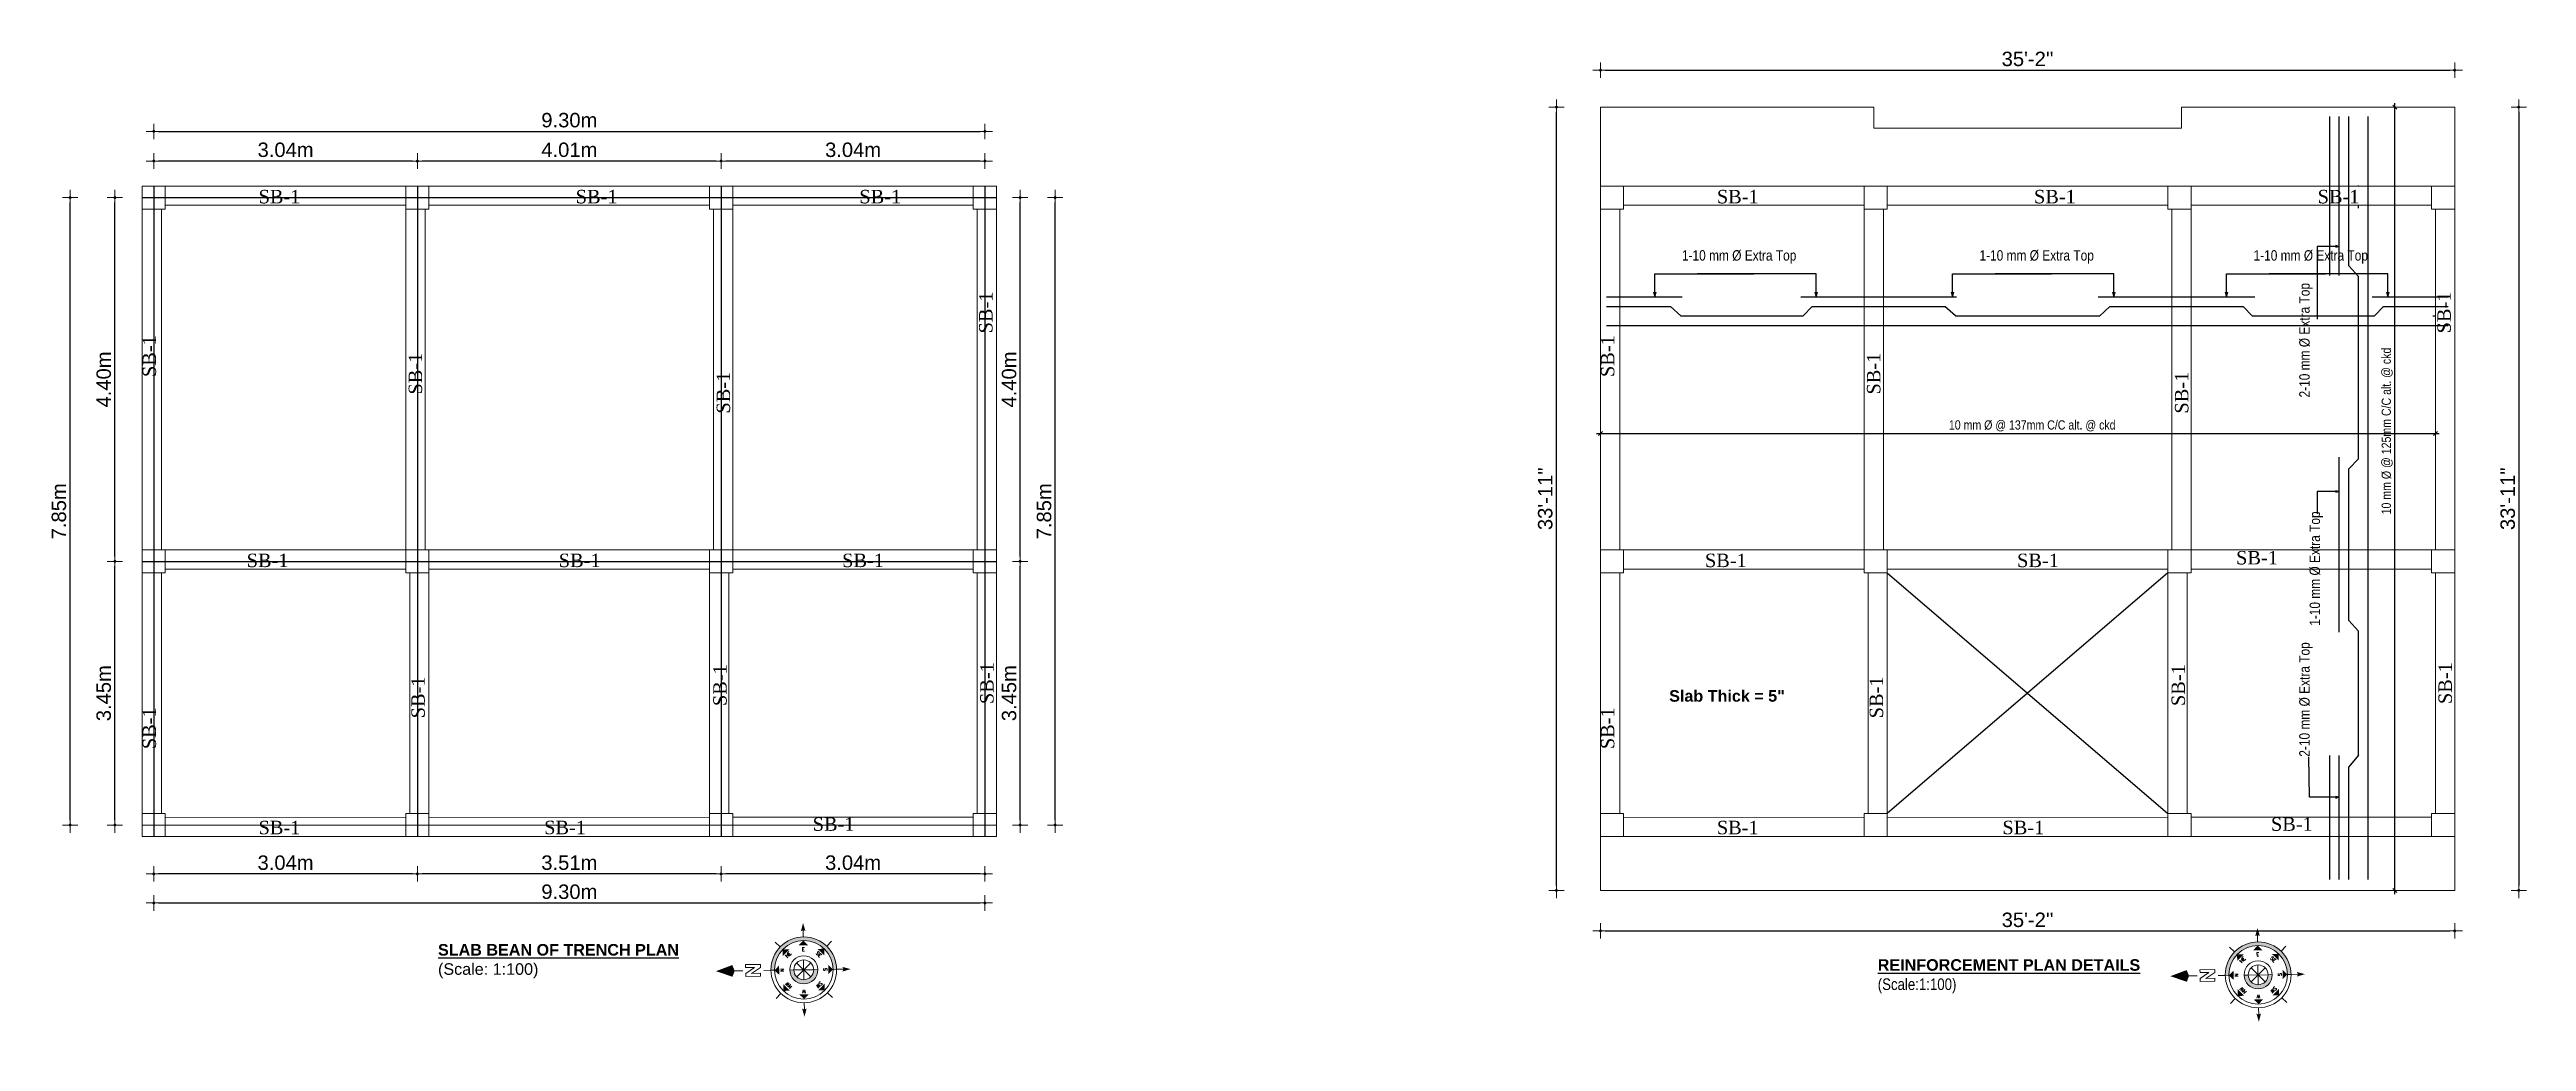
# Model space of a CAD drawing. Header units: inches. Extents: x -4010 to 92088, y -38563 to -1318.
# Drawn here: x 46478 to 47765, y -29316 to -28801 of the extents above; entities that cross this region are included whole.
import ezdxf
from ezdxf.enums import TextEntityAlignment as Align

# ---------------------------------------------------------------- set-up
doc = ezdxf.new("R2010")
doc.units = ezdxf.units.IN
doc.header["$MEASUREMENT"] = 0
doc.header["$PDMODE"] = 99
for name, color, linetype in [('CAPTION', 7, 'Continuous'), ('Rod', 1, 'Continuous'), ('TEX', 7, 'Continuous'), ('wall', 3, 'Continuous')]:
    doc.layers.add(name, color=color, linetype=linetype)
for name, color, linetype, lineweight in [('Colour 09', 210, 'Continuous', 9), ('DIM', 7, 'Continuous', 15), ('RAILING', 2, 'Continuous', 13), ('SH-TEX', 182, 'Continuous', 5), ('Title', 7, 'Continuous', 20), ('WIN.', 4, 'Continuous', 13)]:
    doc.layers.add(name, color=color, linetype=linetype, lineweight=lineweight)
doc.styles.add('ARIAL', font='arial.ttf')
doc.styles.add('CAPTION', font='GOTHIC.TTF', dxfattribs={"height": 100})
doc.styles.add('ROMANS', font='romans')
doc.styles.get("Standard").update_dxf_attribs({"font": 'ARIALN.TTF'})
doc.dimstyles.new('3-8', dxfattribs={"dimscale": 1.25, "dimtxt": 6, "dimasz": 2, "dimexe": 0.18, "dimexo": 6, "dimgap": 0, "dimtad": 0, "dimdec": 0, "dimzin": 3, "dimdsep": 46, "dimlunit": 3, "dimtxsty": 'ARIAL', "dimblk": 'DD', "dimcen": 1, "dimse1": 1, "dimse2": 1, "dimclrd": 256, "dimclrt": 256, "dimadec": 0, "dimazin": 0, "dimtfac": 0.5, "dimtdec": 0, "dimtmove": 2, "dimatfit": 0, "dimfxl": 0.18, "dimtvp": 0.75, "dimfrac": 1, "dimtolj": 1, "dimtzin": 0, "dimarcsym": 0})
doc.dimstyles.new('_30', dxfattribs={"dimscale": 0.4, "dimtxt": 7, "dimasz": 5, "dimexe": 6, "dimexo": 2, "dimgap": 2, "dimtad": 1, "dimdec": 0, "dimzin": 3, "dimdsep": 46, "dimlunit": 3, "dimtxsty": 'Standard', "dimblk": 'OBLIQUE', "dimcen": 0, "dimdle": 5, "dimclrt": 7, "dimazin": 0, "dimtfac": 0.0375, "dimtdec": 0, "dimtofl": 0, "dimtmove": 0, "dimatfit": 3, "dimldrblk": 'OPEN30', "dimfxl": 6, "dimtvp": 0.8, "dimtolj": 1, "dimtzin": 0, "dimlwe": -1, "dimarcsym": 0})

msp = doc.modelspace()

# ---------------------------------------------------------------- texts
at = {"layer": 'CAPTION', "ltscale": 2, "char_height": 5.4, "attachment_point": 1}
for insert in [(47326.421, -28904.828), (47481.078, -28904.828), (47623.544, -28904.828)]:
    msp.add_mtext('1-10 mm %%C Extra Top', dxfattribs=dict(at, insert=insert))
at = {"layer": 'CAPTION', "ltscale": 2, "char_height": 5.4, "attachment_point": 1, "rotation": 90}
for s, insert in [('2-10 mm %%C Extra Top', (47647.306, -28981.345)), ('1-10 mm %%C Extra Top', (47652.689, -29100)), ('2-10 mm %%C Extra Top', (47647.306, -29168.005))]:
    msp.add_mtext(s, dxfattribs=dict(at, insert=insert))
at = {"layer": 'TEX', "char_height": 7, "attachment_point": 3, "style": 'CAPTION'}
for insert in [(46608.309, -28873.499), (46773.142, -28873.499), (46920.583, -28873.499), (47366.325, -28873.499), (47531.158, -28873.499), (47678.6, -28873.499), (46602.11, -29062.499), (46764.353, -29062.499), (46911.639, -29062.499), (47360.126, -29062.499), (47522.369, -29062.499), (47636.212, -29061.106), (46896.311, -29199.499), (47654.328, -29199.499), (46608.3, -29201.298), (46756.747, -29201.27), (47366.317, -29201.298), (47514.764, -29201.27)]:
    msp.add_mtext('{\\fTimes New Roman|b0|i0|c0|p18;SB-1}', dxfattribs=dict(at, insert=insert))
at = {"layer": 'TEX', "char_height": 7, "attachment_point": 3, "rotation": 90, "style": 'CAPTION'}
for insert in [(46961.071, -28926.329), (47719.087, -28926.329), (46526.261, -28949.018), (47284.277, -28949.018), (46664.565, -28958.086), (47422.582, -28958.086), (46824.662, -28967.978), (47582.678, -28967.978), (46822.893, -29119.953), (46961.65, -29118.929), (47580.909, -29119.953), (47719.667, -29118.929), (46665.976, -29126.324), (47423.992, -29126.324), (46526.261, -29142.347), (47284.277, -29142.347)]:
    msp.add_mtext('{\\fTimes New Roman|b0|i0|c0|p18;SB-1}', dxfattribs=dict(at, insert=insert))
at = {"layer": 'TEX', "color": 7, "lineweight": 25, "insert": (46679.843, -29274.232), "char_height": 6, "width": 310.18894, "attachment_point": 4}
msp.add_mtext('{\\fArial Rounded MT Bold|b0|i0|c0|p34;\\LSLAB BEAN OF TRENCH PLAN\\P\\fArial|b0|i0|c0|p34;\\l\\C256;(Scale: 1:100)}', dxfattribs=at)
at = {"layer": 'wall', "color": 7, "lineweight": 25, "char_height": 6, "width": 253.13687, "attachment_point": 4}
for s, insert in [('{\\fArial Rounded MT Bold|b0|i0|c0|p34;Slab Thick = 5"}', (47319.781, -29136.465)), ('{\\fArial Rounded MT Bold|b0|i0|c0|p34;\\LREINFORCEMENT PLAN DETAILS\\P}(Scale:1:100)', (47428.211, -29282.118))]:
    msp.add_mtext(s, dxfattribs=dict(at, insert=insert))

# ---------------------------------------------------------------- blocks, each defined once
blk = doc.blocks.new('A$C30843580')
at = {"layer": 'Colour 09'}
for p, q in [((0, 12), (12, 12)), ((0, 0), (0, 12)), ((12, 0), (0, 0)), ((12, 12), (12, 0))]:
    blk.add_line(p, q, dxfattribs=at)
blk = doc.blocks.new('_Oblique')
at = {"color": 0, "linetype": 'ByBlock', "lineweight": -2}
blk.add_line((-0.5, -0.5), (0.5, 0.5), dxfattribs=at)
blk = doc.blocks.new('_Open30')
at = {"color": 0, "linetype": 'ByBlock', "lineweight": -2}
for p, q in [((-1, 0.27), (0, 0)), ((0, 0), (-1, -0.27)), ((0, 0), (-1, 0))]:
    blk.add_line(p, q, dxfattribs=at)
blk = doc.blocks.new('*D992')
at = {"layer": 'Defpoints', "color": 0}
for p in [(47284.1, -29000.1), (47718.1, -29000.1), (47718.1, -29000.1)]:
    blk.add_point(p, dxfattribs=at)
at = {"layer": 'DIM', "color": 0, "lineweight": -2}
blk.add_line((47282.1, -29000.1), (47720.1, -29000.1), dxfattribs=at)
at = {"layer": 'DIM', "color": 0}
for p, q in [((47284.1, -28999.3), (47284.1, -28997.7)), ((47718.1, -28999.3), (47718.1, -28997.7))]:
    blk.add_line(p, q, dxfattribs=at)
at = {"layer": 'DIM', "color": 0, "lineweight": -2, "xscale": 2, "yscale": 2, "zscale": 2, "rotation": 180}
blk.add_blockref('_Oblique', (47284.1, -29000.1), dxfattribs=at)
at = {"layer": 'DIM', "color": 0, "lineweight": -2, "xscale": 2, "yscale": 2, "zscale": 2}
blk.add_blockref('_Oblique', (47718.1, -29000.1), dxfattribs=at)
at = {"layer": 'DIM', "color": 7, "insert": (47508.5, -28996.1), "char_height": 2.8, "attachment_point": 5}
blk.add_mtext('\\A1;{\\H1.714x;10 mm %%C @ 137mm C/C alt. @ ckd}', dxfattribs=at)
blk = doc.blocks.new('*D993')
at = {"layer": 'Defpoints', "color": 0}
for p in [(47686.9, -28830.5), (47697, -28830.5), (47697, -29237.5)]:
    blk.add_point(p, dxfattribs=at)
at = {"layer": 'DIM', "color": 0}
for p, q in [((47687.7, -28830.5), (47699.4, -28830.5)), ((47696.2, -29237.5), (47694.6, -29237.5))]:
    blk.add_line(p, q, dxfattribs=at)
at = {"layer": 'DIM', "color": 0, "lineweight": -2}
blk.add_line((47697, -29239.5), (47697, -28828.5), dxfattribs=at)
at = {"layer": 'DIM', "color": 0, "lineweight": -2, "xscale": 2, "yscale": 2, "zscale": 2}
for p, rotation in [((47697, -28830.5), 90), ((47697, -29237.5), 270)]:
    blk.add_blockref('_Oblique', p, dxfattribs=dict(at, rotation=rotation))
at = {"layer": 'DIM', "color": 7, "insert": (47693, -28998.8), "char_height": 2.8, "attachment_point": 5, "rotation": 90}
blk.add_mtext('\\A1;{\\H1.714x;10 mm %%C @ 125mm C/C alt. @ ckd}', dxfattribs=at)
blk = doc.blocks.new('DD')
for p, q in [((-1.6, 0), (1.6, 0)), ((0, 1.6), (0, -1.6))]:
    blk.add_line(p, q)
at = {"const_width": 0.3}
blk.add_lwpolyline([(-0.15, 0, 1), (0.15, 0, 1)], format="xyb", close=True, dxfattribs=at)
blk = doc.blocks.new('*D994')
at = {"layer": 'Defpoints', "color": 0}
for p in [(47728.1, -28811.3), (47284.1, -28871.5), (47728.1, -28871.5)]:
    blk.add_point(p, dxfattribs=at)
at = {"layer": 'RAILING', "lineweight": -2}
blk.add_line((47286.6, -28811.3), (47725.6, -28811.3), dxfattribs=at)
at = {"layer": 'RAILING', "lineweight": -2, "xscale": 2.5, "yscale": 2.5, "zscale": 2.5, "rotation": 180}
blk.add_blockref('DD', (47284.1, -28811.3), dxfattribs=at)
at = {"layer": 'RAILING', "lineweight": -2, "xscale": 2.5, "yscale": 2.5, "zscale": 2.5}
blk.add_blockref('DD', (47728.1, -28811.3), dxfattribs=at)
at = {"layer": 'RAILING', "insert": (47506.1, -28805.5), "char_height": 7.5, "attachment_point": 5, "style": 'ARIAL'}
blk.add_mtext("\\A1;35'-2''", dxfattribs=at)
blk = doc.blocks.new('*D995')
at = {"layer": 'Defpoints', "color": 0}
for p in [(47670.4, -28830.5), (47670.4, -29237.5), (47761.4, -29237.5)]:
    blk.add_point(p, dxfattribs=at)
at = {"layer": 'RAILING', "lineweight": -2}
blk.add_line((47761.4, -28833), (47761.4, -29235), dxfattribs=at)
at = {"layer": 'RAILING', "lineweight": -2, "xscale": 2.5, "yscale": 2.5, "zscale": 2.5}
for p, rotation in [((47761.4, -28830.5), 90), ((47761.4, -29237.5), 270)]:
    blk.add_blockref('DD', p, dxfattribs=dict(at, rotation=rotation))
at = {"layer": 'RAILING', "insert": (47755.7, -29034), "char_height": 7.5, "attachment_point": 5, "rotation": 90, "style": 'ARIAL'}
blk.add_mtext('\\A1;33\'-11"', dxfattribs=at)
blk = doc.blocks.new('*D996')
at = {"layer": 'Defpoints', "color": 0}
for p in [(47261.2, -28830.5), (47318.5, -28830.5), (47318.5, -29237.5)]:
    blk.add_point(p, dxfattribs=at)
at = {"layer": 'RAILING', "lineweight": -2}
blk.add_line((47261.2, -29235), (47261.2, -28833), dxfattribs=at)
at = {"layer": 'RAILING', "lineweight": -2, "xscale": 2.5, "yscale": 2.5, "zscale": 2.5}
for p, rotation in [((47261.2, -28830.5), 90), ((47261.2, -29237.5), 270)]:
    blk.add_blockref('DD', p, dxfattribs=dict(at, rotation=rotation))
at = {"layer": 'RAILING', "insert": (47255.4, -29034), "char_height": 7.5, "attachment_point": 5, "rotation": 90, "style": 'ARIAL'}
blk.add_mtext('\\A1;33\'-11"', dxfattribs=at)
blk = doc.blocks.new('*D997')
at = {"layer": 'Defpoints', "color": 0}
for p in [(47284.1, -29237.5), (47728.1, -29237.5), (47728.1, -29258.5)]:
    blk.add_point(p, dxfattribs=at)
at = {"layer": 'RAILING', "lineweight": -2}
blk.add_line((47286.6, -29258.5), (47725.6, -29258.5), dxfattribs=at)
at = {"layer": 'RAILING', "lineweight": -2, "xscale": 2.5, "yscale": 2.5, "zscale": 2.5, "rotation": 180}
blk.add_blockref('DD', (47284.1, -29258.5), dxfattribs=at)
at = {"layer": 'RAILING', "lineweight": -2, "xscale": 2.5, "yscale": 2.5, "zscale": 2.5}
blk.add_blockref('DD', (47728.1, -29258.5), dxfattribs=at)
at = {"layer": 'RAILING', "insert": (47506.1, -29252.8), "char_height": 7.5, "attachment_point": 5, "style": 'ARIAL'}
blk.add_mtext("\\A1;35'-2''", dxfattribs=at)
blk = doc.blocks.new('Anno_North_J_Metric')
at = {"linetype": 'ByBlock', "lineweight": -2}
h = blk.add_hatch(color=0, dxfattribs=at)
h.paths.add_polyline_path([(-4.17, 0), (-4.68, 0, 1), (4.68, 0), (4.17, 0, -1)])
h.paths.add_polyline_path([(1.41, 0), (2, 0, 1), (-2, 0), (-1.41, 0, -1)])
at = {"color": 0, "linetype": 'ByBlock', "lineweight": -2}
for p, q in [((-3.31, 3.31), (-4.01, 4.01)), ((0, 4.68), (0, 5.67)), ((3.31, 3.31), (4.01, 4.01)), ((-4.68, 0), (-5.67, 0)), ((-4.68, 0), (-4.17, 0)), ((-1.41, 0), (-2, 0)), ((-1.41, 0), (1.41, 0)), ((1.41, 0), (-1.41, 0)), ((-1, 1), (1, -1)), ((-1, -1), (1, 1)), ((1, -1), (-1, 1)), ((1, 1), (-1, -1)), ((0, 1.41), (0, -1.41)), ((0, -1.41), (0, 1.41)), ((1.41, 0), (2, 0)), ((4.68, 0), (4.17, 0)), ((4.68, 0), (5.67, 0)), ((6.17, 0.4), (6.17, 0.82)), ((6.17, 0.82), (8.27, 0.82)), ((7.43, 0.4), (6.17, 0.4)), ((6.17, -0.44), (7.43, 0.4)), ((8.27, 0.4), (7.01, -0.44)), ((8.27, 0.82), (8.27, 0.4)), ((8.67, 0), (9.83, 0)), ((-3.31, -3.31), (-4.01, -4.01)), ((3.31, -3.31), (4.01, -4.01)), ((6.17, -0.86), (6.17, -0.44)), ((8.27, -0.86), (6.17, -0.86)), ((7.01, -0.44), (8.27, -0.44)), ((8.27, -0.44), (8.27, -0.86)), ((0, -4.68), (0, -5.67))]:
    blk.add_line(p, q, dxfattribs=at)
for radius in [4.68, 4.17, 2, 1.41]:
    blk.add_circle((0, 0), radius, dxfattribs=at)
for points in [[(0, 4.17), (0.67, 3.5), (-0.67, 3.5)], [(-0.33, 5.5), (0, 5.67), (0, 6.67)], [(0, 6.67), (0.33, 5.5), (0, 5.67)], [(-6.67, 0), (-5.5, 0.33), (-5.67, 0)], [(-5.5, -0.33), (-5.67, 0), (-6.67, 0)], [(-4.17, 0), (-3.5, 0.67), (-3.5, -0.67)], [(-2.95, 2.95), (-2, 2.95), (-2.95, 2)], [(2.95, 2.95), (2.95, 2), (2, 2.95)], [(4.17, 0), (3.5, -0.67), (3.5, 0.67)], [(12.5, 0), (10.17, 0.83), (9.83, 0)], [(9.83, 0), (10.17, -0.83), (12.5, 0)], [(-2.95, -2.95), (-2.95, -2), (-2, -2.95)], [(0, -4.17), (-0.67, -3.5), (0.67, -3.5)], [(2.95, -2.95), (2, -2.95), (2.95, -2)], [(0, -6.67), (-0.33, -5.5), (0, -5.67)], [(0.33, -5.5), (0, -5.67), (0, -6.67)]]:
    blk.add_solid(points, dxfattribs=at)
at = {"color": 0, "linetype": 'ByBlock', "lineweight": -2, "style": 'ROMANS'}
for s, rotation, p in [('S', 270, (-3.33, 0)), ('SW', 45, (-2, 2)), ('NW', 315, (2, 2)), ('N', 270, (2.83, 0)), ('SE', 135, (-2, -2)), ('E', 180, (0, -2.67)), ('NE', 225, (2, -2))]:
    blk.add_text(s, height=0.5, rotation=rotation, dxfattribs=at).set_placement(p, align=Align.CENTER)
blk.add_text('W', height=0.5, dxfattribs=at).set_placement((0, 2.83), align=Align.CENTER)
blk = doc.blocks.new('*D1035')
at = {"layer": 'Defpoints', "color": 0}
for p in [(46827, -28809.1), (46964.1, -28809.1), (46827, -28858.5)]:
    blk.add_point(p, dxfattribs=at)
at = {"layer": 'RAILING', "lineweight": -2}
blk.add_line((46961.6, -28858.5), (46829.5, -28858.5), dxfattribs=at)
at = {"layer": 'RAILING', "lineweight": -2, "xscale": 2.5, "yscale": 2.5, "zscale": 2.5, "rotation": 180}
blk.add_blockref('DD', (46827, -28858.5), dxfattribs=at)
at = {"layer": 'RAILING', "lineweight": -2, "xscale": 2.5, "yscale": 2.5, "zscale": 2.5}
blk.add_blockref('DD', (46964.1, -28858.5), dxfattribs=at)
at = {"layer": 'RAILING', "insert": (46895.6, -28852.7), "char_height": 7.5, "attachment_point": 5, "style": 'ARIAL'}
blk.add_mtext('\\A1;3.04m', dxfattribs=at)
blk = doc.blocks.new('*D1036')
at = {"layer": 'Defpoints', "color": 0}
for p in [(46669.1, -28809.1), (46827, -28809.1), (46669.1, -28858.5)]:
    blk.add_point(p, dxfattribs=at)
at = {"layer": 'RAILING', "lineweight": -2}
blk.add_line((46824.5, -28858.5), (46671.6, -28858.5), dxfattribs=at)
at = {"layer": 'RAILING', "lineweight": -2, "xscale": 2.5, "yscale": 2.5, "zscale": 2.5, "rotation": 180}
blk.add_blockref('DD', (46669.1, -28858.5), dxfattribs=at)
at = {"layer": 'RAILING', "lineweight": -2, "xscale": 2.5, "yscale": 2.5, "zscale": 2.5}
blk.add_blockref('DD', (46827, -28858.5), dxfattribs=at)
at = {"layer": 'RAILING', "insert": (46748.1, -28852.7), "char_height": 7.5, "attachment_point": 5, "style": 'ARIAL'}
blk.add_mtext('\\A1;4.01m', dxfattribs=at)
blk = doc.blocks.new('*D1037')
at = {"layer": 'Defpoints', "color": 0}
for p in [(46532.1, -28809.1), (46669.1, -28809.1), (46532.1, -28858.5)]:
    blk.add_point(p, dxfattribs=at)
at = {"layer": 'RAILING', "lineweight": -2}
blk.add_line((46666.6, -28858.5), (46534.6, -28858.5), dxfattribs=at)
at = {"layer": 'RAILING', "lineweight": -2, "xscale": 2.5, "yscale": 2.5, "zscale": 2.5, "rotation": 180}
blk.add_blockref('DD', (46532.1, -28858.5), dxfattribs=at)
at = {"layer": 'RAILING', "lineweight": -2, "xscale": 2.5, "yscale": 2.5, "zscale": 2.5}
blk.add_blockref('DD', (46669.1, -28858.5), dxfattribs=at)
at = {"layer": 'RAILING', "insert": (46600.6, -28852.7), "char_height": 7.5, "attachment_point": 5, "style": 'ARIAL'}
blk.add_mtext('\\A1;3.04m', dxfattribs=at)
blk = doc.blocks.new('*D1038')
at = {"layer": 'Defpoints', "color": 0}
for p in [(46964.1, -28843.1), (46532.1, -28945.5), (46964.1, -28945.5)]:
    blk.add_point(p, dxfattribs=at)
at = {"layer": 'RAILING', "lineweight": -2}
blk.add_line((46534.6, -28843.1), (46961.6, -28843.1), dxfattribs=at)
at = {"layer": 'RAILING', "lineweight": -2, "xscale": 2.5, "yscale": 2.5, "zscale": 2.5, "rotation": 180}
blk.add_blockref('DD', (46532.1, -28843.1), dxfattribs=at)
at = {"layer": 'RAILING', "lineweight": -2, "xscale": 2.5, "yscale": 2.5, "zscale": 2.5}
blk.add_blockref('DD', (46964.1, -28843.1), dxfattribs=at)
at = {"layer": 'RAILING', "insert": (46748.1, -28837.3), "char_height": 7.5, "attachment_point": 5, "style": 'ARIAL'}
blk.add_mtext('\\A1;9.30m', dxfattribs=at)
blk = doc.blocks.new('*D1042')
at = {"layer": 'Defpoints', "color": 0}
for p in [(46511.9, -29066.5), (46562.1, -29066.5), (46562.1, -29203.5)]:
    blk.add_point(p, dxfattribs=at)
at = {"layer": 'RAILING', "lineweight": -2}
blk.add_line((46511.9, -29201), (46511.9, -29069), dxfattribs=at)
at = {"layer": 'RAILING', "lineweight": -2, "xscale": 2.5, "yscale": 2.5, "zscale": 2.5}
for p, rotation in [((46511.9, -29066.5), 90), ((46511.9, -29203.5), 270)]:
    blk.add_blockref('DD', p, dxfattribs=dict(at, rotation=rotation))
at = {"layer": 'RAILING', "insert": (46506.1, -29135), "char_height": 7.5, "attachment_point": 5, "rotation": 90, "style": 'ARIAL'}
blk.add_mtext('\\A1;3.45m', dxfattribs=at)
blk = doc.blocks.new('*D1043')
at = {"layer": 'Defpoints', "color": 0}
for p in [(46511.9, -28877.5), (46556.1, -28877.5), (46556.1, -29066.5)]:
    blk.add_point(p, dxfattribs=at)
at = {"layer": 'RAILING', "lineweight": -2}
blk.add_line((46511.9, -29064), (46511.9, -28880), dxfattribs=at)
at = {"layer": 'RAILING', "lineweight": -2, "xscale": 2.5, "yscale": 2.5, "zscale": 2.5}
for p, rotation in [((46511.9, -28877.5), 90), ((46511.9, -29066.5), 270)]:
    blk.add_blockref('DD', p, dxfattribs=dict(at, rotation=rotation))
at = {"layer": 'RAILING', "insert": (46506.1, -28972), "char_height": 7.5, "attachment_point": 5, "rotation": 90, "style": 'ARIAL'}
blk.add_mtext('\\A1;4.40m', dxfattribs=at)
blk = doc.blocks.new('*D1044')
at = {"layer": 'Defpoints', "color": 0}
for p in [(46488.6, -28877.5), (46556.1, -28877.5), (46556.1, -29203.5)]:
    blk.add_point(p, dxfattribs=at)
at = {"layer": 'RAILING', "lineweight": -2}
blk.add_line((46488.6, -29201), (46488.6, -28880), dxfattribs=at)
at = {"layer": 'RAILING', "lineweight": -2, "xscale": 2.5, "yscale": 2.5, "zscale": 2.5}
for p, rotation in [((46488.6, -28877.5), 90), ((46488.6, -29203.5), 270)]:
    blk.add_blockref('DD', p, dxfattribs=dict(at, rotation=rotation))
at = {"layer": 'RAILING', "insert": (46482.8, -29040.5), "char_height": 7.5, "attachment_point": 5, "rotation": 90, "style": 'ARIAL'}
blk.add_mtext('\\A1;7.85m', dxfattribs=at)
blk = doc.blocks.new('*D1050')
at = {"layer": 'Defpoints', "color": 0}
for p in [(46827, -29179.5), (46964.1, -29179.5), (46827, -29228.9)]:
    blk.add_point(p, dxfattribs=at)
at = {"layer": 'RAILING', "lineweight": -2}
blk.add_line((46961.6, -29228.9), (46829.5, -29228.9), dxfattribs=at)
at = {"layer": 'RAILING', "lineweight": -2, "xscale": 2.5, "yscale": 2.5, "zscale": 2.5, "rotation": 180}
blk.add_blockref('DD', (46827, -29228.9), dxfattribs=at)
at = {"layer": 'RAILING', "lineweight": -2, "xscale": 2.5, "yscale": 2.5, "zscale": 2.5}
blk.add_blockref('DD', (46964.1, -29228.9), dxfattribs=at)
at = {"layer": 'RAILING', "insert": (46895.6, -29223.1), "char_height": 7.5, "attachment_point": 5, "style": 'ARIAL'}
blk.add_mtext('\\A1;3.04m', dxfattribs=at)
blk = doc.blocks.new('*D1051')
at = {"layer": 'Defpoints', "color": 0}
for p in [(46669.1, -29179.5), (46827, -29179.5), (46669.1, -29228.9)]:
    blk.add_point(p, dxfattribs=at)
at = {"layer": 'RAILING', "lineweight": -2}
blk.add_line((46824.5, -29228.9), (46671.6, -29228.9), dxfattribs=at)
at = {"layer": 'RAILING', "lineweight": -2, "xscale": 2.5, "yscale": 2.5, "zscale": 2.5, "rotation": 180}
blk.add_blockref('DD', (46669.1, -29228.9), dxfattribs=at)
at = {"layer": 'RAILING', "lineweight": -2, "xscale": 2.5, "yscale": 2.5, "zscale": 2.5}
blk.add_blockref('DD', (46827, -29228.9), dxfattribs=at)
at = {"layer": 'RAILING', "insert": (46748.1, -29223.1), "char_height": 7.5, "attachment_point": 5, "style": 'ARIAL'}
blk.add_mtext('\\A1;3.51m', dxfattribs=at)
blk = doc.blocks.new('*D1052')
at = {"layer": 'Defpoints', "color": 0}
for p in [(46532.1, -29179.5), (46669.1, -29179.5), (46532.1, -29228.9)]:
    blk.add_point(p, dxfattribs=at)
at = {"layer": 'RAILING', "lineweight": -2}
blk.add_line((46666.6, -29228.9), (46534.6, -29228.9), dxfattribs=at)
at = {"layer": 'RAILING', "lineweight": -2, "xscale": 2.5, "yscale": 2.5, "zscale": 2.5, "rotation": 180}
blk.add_blockref('DD', (46532.1, -29228.9), dxfattribs=at)
at = {"layer": 'RAILING', "lineweight": -2, "xscale": 2.5, "yscale": 2.5, "zscale": 2.5}
blk.add_blockref('DD', (46669.1, -29228.9), dxfattribs=at)
at = {"layer": 'RAILING', "insert": (46600.6, -29223.1), "char_height": 7.5, "attachment_point": 5, "style": 'ARIAL'}
blk.add_mtext('\\A1;3.04m', dxfattribs=at)
blk = doc.blocks.new('*D1049')
at = {"layer": 'Defpoints', "color": 0}
for p in [(46964.1, -29244), (46532.1, -29315.9), (46964.1, -29315.9)]:
    blk.add_point(p, dxfattribs=at)
at = {"layer": 'RAILING', "lineweight": -2}
blk.add_line((46534.6, -29244), (46961.6, -29244), dxfattribs=at)
at = {"layer": 'RAILING', "lineweight": -2, "xscale": 2.5, "yscale": 2.5, "zscale": 2.5, "rotation": 180}
blk.add_blockref('DD', (46532.1, -29244), dxfattribs=at)
at = {"layer": 'RAILING', "lineweight": -2, "xscale": 2.5, "yscale": 2.5, "zscale": 2.5}
blk.add_blockref('DD', (46964.1, -29244), dxfattribs=at)
at = {"layer": 'RAILING', "insert": (46748.1, -29238.2), "char_height": 7.5, "attachment_point": 5, "style": 'ARIAL'}
blk.add_mtext('\\A1;9.30m', dxfattribs=at)
blk = doc.blocks.new('*D1056')
at = {"layer": 'Defpoints', "color": 0}
for p in [(46982.4, -29066.5), (47032.6, -29066.5), (47032.6, -29203.5)]:
    blk.add_point(p, dxfattribs=at)
at = {"layer": 'RAILING', "lineweight": -2}
blk.add_line((46982.4, -29201), (46982.4, -29069), dxfattribs=at)
at = {"layer": 'RAILING', "lineweight": -2, "xscale": 2.5, "yscale": 2.5, "zscale": 2.5}
for p, rotation in [((46982.4, -29066.5), 90), ((46982.4, -29203.5), 270)]:
    blk.add_blockref('DD', p, dxfattribs=dict(at, rotation=rotation))
at = {"layer": 'RAILING', "insert": (46976.7, -29135), "char_height": 7.5, "attachment_point": 5, "rotation": 90, "style": 'ARIAL'}
blk.add_mtext('\\A1;3.45m', dxfattribs=at)
blk = doc.blocks.new('*D1057')
at = {"layer": 'Defpoints', "color": 0}
for p in [(46982.4, -28877.5), (47026.6, -28877.5), (47026.6, -29066.5)]:
    blk.add_point(p, dxfattribs=at)
at = {"layer": 'RAILING', "lineweight": -2}
blk.add_line((46982.4, -29064), (46982.4, -28880), dxfattribs=at)
at = {"layer": 'RAILING', "lineweight": -2, "xscale": 2.5, "yscale": 2.5, "zscale": 2.5}
for p, rotation in [((46982.4, -28877.5), 90), ((46982.4, -29066.5), 270)]:
    blk.add_blockref('DD', p, dxfattribs=dict(at, rotation=rotation))
at = {"layer": 'RAILING', "insert": (46976.7, -28972), "char_height": 7.5, "attachment_point": 5, "rotation": 90, "style": 'ARIAL'}
blk.add_mtext('\\A1;4.40m', dxfattribs=at)
blk = doc.blocks.new('*D1058')
at = {"layer": 'Defpoints', "color": 0}
for p in [(47000.6, -28877.5), (47026.6, -28877.5), (47026.6, -29203.5)]:
    blk.add_point(p, dxfattribs=at)
at = {"layer": 'RAILING', "lineweight": -2}
blk.add_line((47000.6, -29201), (47000.6, -28880), dxfattribs=at)
at = {"layer": 'RAILING', "lineweight": -2, "xscale": 2.5, "yscale": 2.5, "zscale": 2.5}
for p, rotation in [((47000.6, -28877.5), 90), ((47000.6, -29203.5), 270)]:
    blk.add_blockref('DD', p, dxfattribs=dict(at, rotation=rotation))
at = {"layer": 'RAILING', "insert": (46994.9, -29040.5), "char_height": 7.5, "attachment_point": 5, "rotation": 90, "style": 'ARIAL'}
blk.add_mtext('\\A1;7.85m', dxfattribs=at)

# ---------------------------------------------------------------- dimensions: what is measured, and where the dimension line sits
at = {"layer": 'DIM'}
dim = msp.add_linear_dim(base=(47697.031, -28830.495), p1=(47697.031, -29237.495), p2=(47686.929, -28830.495), angle=90, text='{\\H1.714x;10 mm %%C @ 125mm C/C alt. @ ckd}', dimstyle='_30', dxfattribs=at)
dim.commit()
dim.dimension.update_dxf_attribs({"geometry": '*D993', "text_midpoint": (47697.031, -28998.771), "dimtype": 160})
dim = msp.add_linear_dim(base=(47718.099, -29000.097), p1=(47284.099, -29000.097), p2=(47718.099, -29000.097), text='{\\H1.714x;10 mm %%C @ 137mm C/C alt. @ ckd}', dimstyle='_30', dxfattribs=at)
dim.commit()
dim.dimension.update_dxf_attribs({"geometry": '*D992', "text_midpoint": (47508.514, -29000.097), "dimtype": 160})
at = {"layer": 'RAILING'}
for base, p1, p2, text, picture, middle in [((47728.099, -28811.254), (47284.099, -28871.495), (47728.099, -28871.495), "35'-2''", '*D994', (47506.099, -28805.506)), ((46532.083, -28858.451), (46669.123, -28809.113), (46532.083, -28809.066), '3.04m', '*D1037', (46600.603, -28852.703)), ((46669.123, -28858.451), (46827.043, -28809.066), (46669.123, -28809.113), '4.01m', '*D1036', (46748.083, -28852.707)), ((46827.043, -28858.451), (46964.083, -28809.066), (46827.043, -28809.066), '3.04m', '*D1035', (46895.563, -28852.703)), ((46964.083, -28843.093), (46532.083, -28945.517), (46964.083, -28945.517), '9.30m', '*D1038', (46748.083, -28837.345)), ((46532.083, -29228.88), (46669.123, -29179.542), (46532.083, -29179.495), '3.04m', '*D1052', (46600.603, -29223.132)), ((46669.123, -29228.88), (46827.043, -29179.495), (46669.123, -29179.542), '3.51m', '*D1051', (46748.083, -29223.132)), ((46827.043, -29228.88), (46964.083, -29179.495), (46827.043, -29179.495), '3.04m', '*D1050', (46895.563, -29223.132)), ((46964.083, -29243.983), (46532.083, -29315.946), (46964.083, -29315.946), '9.30m', '*D1049', (46748.083, -29238.235)), ((47728.099, -29258.516), (47284.099, -29237.495), (47728.099, -29237.495), "35'-2''", '*D997', (47506.099, -29252.768))]:
    dim = msp.add_linear_dim(base=base, p1=p1, p2=p2, text=text, dimstyle='3-8', dxfattribs=at)
    dim.commit()
    dim.dimension.update_dxf_attribs({"geometry": picture, "text_midpoint": middle})
for base, p1, p2, picture, middle in [((47261.189, -28830.495), (47318.49, -29237.495), (47318.49, -28830.495), '*D996', (47255.442, -29033.995)), ((47761.403, -29237.495), (47670.449, -28830.495), (47670.449, -29237.495), '*D995', (47755.655, -29033.995))]:
    dim = msp.add_linear_dim(base=base, p1=p1, p2=p2, angle=90, dimstyle='3-8', dxfattribs=at)
    dim.commit()
    dim.dimension.update_dxf_attribs({"geometry": picture, "text_midpoint": middle})
for base, p1, p2, text, picture, middle in [((46488.579, -28877.495), (46556.083, -29203.495), (46556.083, -28877.495), '7.85m', '*D1044', (46482.835, -29040.495)), ((46511.889, -28877.495), (46556.083, -29066.495), (46556.083, -28877.495), '4.40m', '*D1043', (46506.145, -28971.995)), ((46982.449, -28877.495), (47026.643, -29066.495), (47026.643, -28877.495), '4.40m', '*D1057', (46976.705, -28971.995)), ((47000.649, -28877.495), (47026.643, -29203.495), (47026.643, -28877.495), '7.85m', '*D1058', (46994.905, -29040.495)), ((46511.889, -29066.495), (46562.083, -29203.495), (46562.083, -29066.495), '3.45m', '*D1042', (46506.141, -29134.995)), ((46982.449, -29066.495), (47032.643, -29203.495), (47032.643, -29066.495), '3.45m', '*D1056', (46976.701, -29134.995))]:
    dim = msp.add_linear_dim(base=base, p1=p1, p2=p2, angle=90, text=text, dimstyle='3-8', dxfattribs=at)
    dim.commit()
    dim.dimension.update_dxf_attribs({"geometry": picture, "text_midpoint": middle})

# ---------------------------------------------------------------- linework, layer by layer
at = {"layer": 'Rod'}
for p, q in [((47663.119, -28917.94), (47663.119, -28835.352)), ((47668.119, -28917.94), (47668.119, -28835.352)), ((47673.119, -28912.94), (47673.119, -28835.352)), ((47683.119, -29231.724), (47683.119, -28835.352)), ((47678.119, -28871.495), (47678.119, -28871.166)), ((47678.119, -28882.989), (47678.119, -28881.495)), ((47678.119, -28918.498), (47673.119, -28912.94)), ((47287.26, -28929.005), (47326.52, -28929.005)), ((47388.143, -28929.005), (47469.12, -28929.005)), ((47542.851, -28929.005), (47624.143, -28929.005)), ((47678.119, -29013.163), (47678.119, -28918.498)), ((47685.127, -28929.005), (47724.656, -28929.005)), ((47287.26, -28934.005), (47320.52, -28934.005)), ((47325.859, -28939.005), (47320.52, -28934.005)), ((47325.859, -28939.005), (47389.379, -28939.005)), ((47389.379, -28939.005), (47394.143, -28934.005)), ((47394.143, -28934.005), (47463.12, -28934.005)), ((47468.619, -28939.005), (47463.12, -28934.005)), ((47468.619, -28939.005), (47543.579, -28939.005)), ((47543.579, -28939.005), (47548.851, -28934.005)), ((47548.851, -28934.005), (47618.143, -28934.005)), ((47622.819, -28939.005), (47618.143, -28934.005)), ((47622.819, -28939.005), (47686.339, -28939.005)), ((47686.339, -28939.005), (47691.127, -28934.005)), ((47691.127, -28934.005), (47724.656, -28934.005)), ((47716.754, -28939.005), (47718.099, -28939.005)), ((47287.26, -28944.005), (47724.656, -28944.005)), ((47668.119, -29103.248), (47668.119, -29012.426)), ((47678.119, -29013.163), (47673.119, -29018.426)), ((47673.119, -29097.248), (47673.119, -29018.426)), ((47433.139, -29072.495), (47579.059, -29197.495)), ((47579.059, -29072.495), (47433.139, -29197.542)), ((47678.119, -29102.745), (47673.119, -29097.248)), ((47678.119, -29167.245), (47678.119, -29102.745)), ((47663.119, -29231.724), (47663.119, -29167.3)), ((47668.119, -29231.724), (47668.119, -29167.3)), ((47678.119, -29167.245), (47673.119, -29173.3)), ((47673.119, -29231.724), (47673.119, -29173.3))]:
    msp.add_line(p, q, dxfattribs=at)
at = {"layer": 'SH-TEX'}
for p, q in [((46538.083, -28871.495), (46663.123, -28871.495)), ((46675.123, -28871.495), (46821.043, -28871.495)), ((46833.043, -28871.495), (46958.083, -28871.495)), ((47296.099, -28871.495), (47421.139, -28871.495)), ((47433.139, -28871.495), (47579.059, -28871.495)), ((47591.059, -28871.495), (47716.099, -28871.495)), ((46526.083, -29060.495), (46526.083, -28883.495)), ((46536.083, -29060.495), (46536.083, -28883.495)), ((46538.083, -28881.495), (46663.123, -28881.495)), ((46663.123, -29060.495), (46663.123, -28883.495)), ((46673.123, -29060.495), (46673.123, -28883.495)), ((46675.123, -28881.495), (46821.043, -28881.495)), ((46823.043, -29060.495), (46823.043, -28883.495)), ((46833.043, -28881.495), (46958.083, -28881.495)), ((46833.043, -29060.495), (46833.043, -28883.495)), ((46960.083, -28883.495), (46960.083, -29060.495)), ((46970.083, -28883.495), (46970.083, -29060.495)), ((47284.099, -29060.495), (47284.099, -28883.495)), ((47294.099, -29060.495), (47294.099, -28883.495)), ((47296.099, -28881.495), (47421.139, -28881.495)), ((47421.139, -29060.495), (47421.139, -28883.495)), ((47431.139, -29060.495), (47431.139, -28883.495)), ((47433.139, -28881.495), (47579.059, -28881.495)), ((47581.059, -29060.495), (47581.059, -28883.495)), ((47591.059, -28881.495), (47716.099, -28881.495)), ((47591.059, -29060.495), (47591.059, -28883.495)), ((47718.099, -28883.495), (47718.099, -29060.495)), ((47728.099, -28883.495), (47728.099, -29060.495)), ((46538.083, -29060.495), (46663.123, -29060.495)), ((46538.083, -29070.495), (46663.123, -29070.495)), ((46675.123, -29060.495), (46821.043, -29060.495)), ((46675.123, -29070.495), (46821.043, -29070.495)), ((46833.043, -29060.495), (46958.083, -29060.495)), ((46833.043, -29070.495), (46958.083, -29070.495)), ((47296.099, -29060.495), (47421.139, -29060.495)), ((47296.099, -29070.495), (47421.139, -29070.495)), ((47433.139, -29060.495), (47579.059, -29060.495)), ((47433.139, -29070.495), (47579.059, -29070.495)), ((47591.059, -29060.495), (47716.099, -29060.495)), ((47591.059, -29070.495), (47716.099, -29070.495)), ((46526.083, -29197.495), (46526.083, -29072.495)), ((46536.083, -29197.495), (46536.083, -29072.495)), ((46665.123, -29197.542), (46665.123, -29072.495)), ((46675.123, -29197.542), (46675.123, -29072.495)), ((46821.043, -29197.495), (46821.043, -29072.495)), ((46831.043, -29197.495), (46831.043, -29072.495)), ((46960.083, -29072.495), (46960.083, -29197.495)), ((46970.083, -29072.495), (46970.083, -29197.495)), ((47284.099, -29197.495), (47284.099, -29072.495)), ((47294.099, -29197.495), (47294.099, -29072.495)), ((47423.139, -29197.542), (47423.139, -29072.495)), ((47433.139, -29197.542), (47433.139, -29072.495)), ((47579.059, -29197.495), (47579.059, -29072.495)), ((47589.059, -29197.495), (47589.059, -29072.495)), ((47718.099, -29072.495), (47718.099, -29197.495)), ((47728.099, -29072.495), (47728.099, -29197.495)), ((46663.126, -29199.542), (46538.086, -29199.495)), ((46821.039, -29199.495), (46675.119, -29199.542)), ((46958.083, -29199.495), (46833.043, -29199.495)), ((47421.143, -29199.542), (47296.103, -29199.495)), ((47579.056, -29199.495), (47433.136, -29199.542)), ((47716.099, -29199.495), (47591.059, -29199.495)), ((46663.123, -29209.542), (46538.083, -29209.495)), ((46821.043, -29209.495), (46675.123, -29209.542)), ((46958.083, -29209.495), (46833.043, -29209.495)), ((47421.139, -29209.542), (47296.099, -29209.495)), ((47579.059, -29209.495), (47433.139, -29209.542)), ((47716.099, -29209.495), (47591.059, -29209.495))]:
    msp.add_line(p, q, dxfattribs=at)
at = {"layer": 'TEX'}
for p, q in [((46526.083, -28877.495), (46970.083, -28877.495)), ((46532.083, -28871.495), (46532.083, -29209.495)), ((46669.123, -28871.495), (46669.123, -29209.495)), ((46827.043, -28871.495), (46827.043, -29209.495)), ((46964.083, -28871.495), (46964.083, -29209.495)), ((46526.083, -29066.495), (46970.083, -29066.495))]:
    msp.add_line(p, q, dxfattribs=at)
at = {"layer": 'Title'}
msp.add_line((46526.083, -29203.495), (46970.083, -29203.495), dxfattribs=at)
at = {"layer": 'WIN.'}
msp.add_lwpolyline([(47284.099, -29237.495), (47728.099, -29237.495), (47728.099, -28830.495), (47586.059, -28830.495), (47586.059, -28841.495), (47426.139, -28841.495), (47426.139, -28830.495), (47284.099, -28830.495), (47284.099, -29237.495)], dxfattribs=at)

# ---------------------------------------------------------------- block references
at = {"layer": 'Colour 09', "xscale": -1}
for p in [(46538.083, -28883.495), (46675.123, -28883.495), (47296.099, -28883.495), (47433.139, -28883.495), (46538.083, -29072.495), (46675.123, -29072.495), (47296.099, -29072.495), (47433.139, -29072.495), (46538.083, -29209.495), (46675.123, -29209.542), (47296.099, -29209.495), (47433.139, -29209.542)]:
    msp.add_blockref('A$C30843580', p, dxfattribs=at)
at = {"layer": 'Colour 09'}
for p in [(46821.043, -28883.495), (46958.083, -28883.495), (47579.059, -28883.495), (47716.099, -28883.495), (46821.043, -29072.495), (46958.083, -29072.495), (47579.059, -29072.495), (47716.099, -29072.495), (46821.043, -29209.495), (46958.083, -29209.495), (47579.059, -29209.495), (47716.099, -29209.495)]:
    msp.add_blockref('A$C30843580', p, dxfattribs=at)
at = {"layer": 'DIM', "ltscale": 500000, "xscale": 3.651035833295283, "yscale": 3.651035833292553, "zscale": 3.651035846891474, "rotation": 180.8671012841935}
for p in [(46869.96, -29278.736), (47625.93, -29281.349)]:
    msp.add_blockref('Anno_North_J_Metric', p, dxfattribs=at)

msp.set_redraw_order([(e.dxf.handle, doc.entitydb.next_handle()) for e in msp.query("TEXT MTEXT ATTDEF DIMENSION ARC_DIMENSION")])  # texts and dimensions are drawn at this point

# ---------------------------------------------------------------- leaders
at = {"layer": 'DIM'}
for points in [[(47668.119, -28902.829), (47656.571, -28902.829), (47656.571, -28940.609)], [(47312.387, -28928.633), (47312.387, -28917.085), (47363.848, -28917.085)], [(47396.199, -28928.633), (47396.199, -28917.085), (47334.521, -28917.085)], [(47467.043, -28928.633), (47467.043, -28917.085), (47518.504, -28917.085)], [(47550.855, -28928.633), (47550.855, -28917.085), (47489.177, -28917.085)], [(47609.509, -28928.633), (47609.509, -28917.085), (47660.97, -28917.085)], [(47693.321, -28928.633), (47693.321, -28917.085), (47631.643, -28917.085)], [(47668.119, -29030.223), (47656.571, -29030.223), (47656.571, -29041.739)], [(47668.119, -29189.098), (47652.713, -29189.098), (47652.323, -29168.005)]]:
    msp.add_leader(points, dimstyle='_30', dxfattribs=at)

doc.saveas('drawing.dxf')
